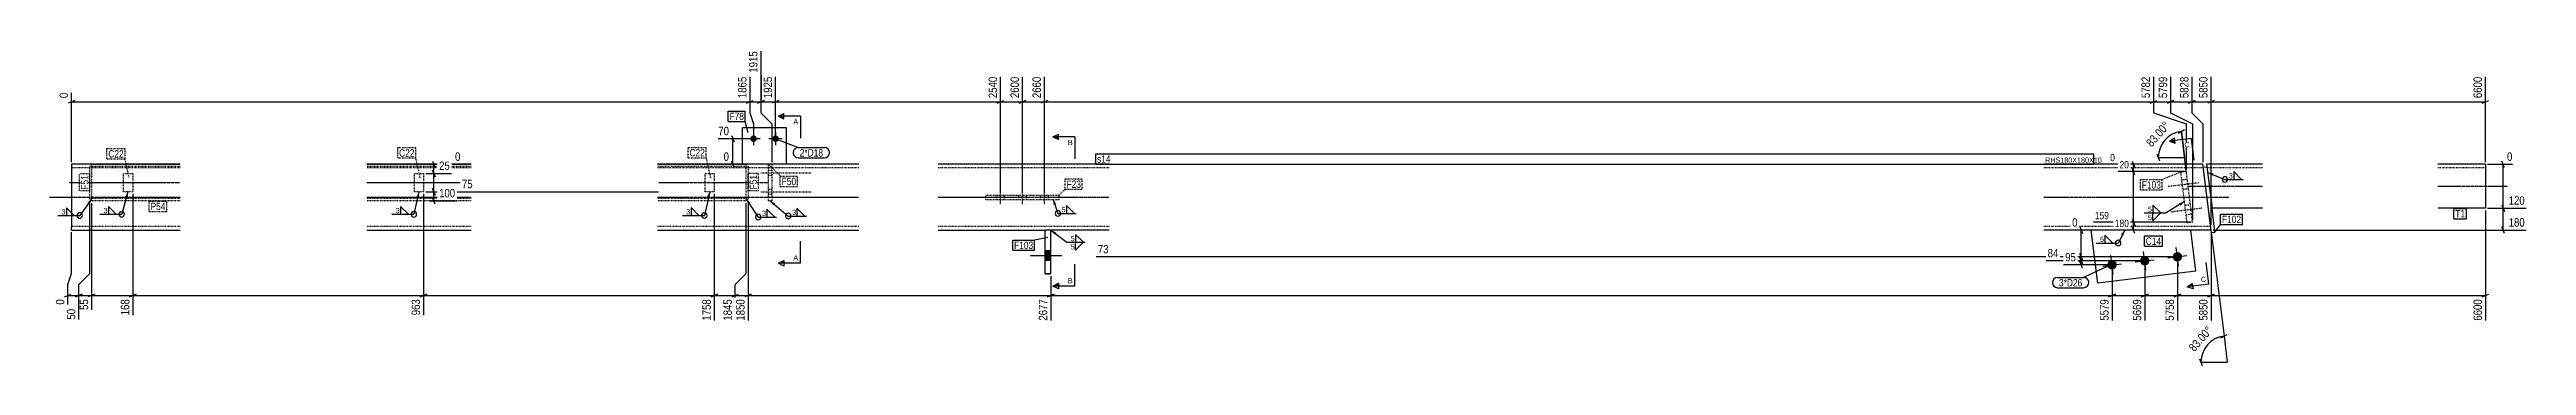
# Model space of a CAD drawing. Header units: millimetres. Extents: x 38 to 49577, y 9 to 1584.
# Drawn here: x 42804 to 49577, y 14 to 879 of the extents above; entities that cross this region are included whole.
import ezdxf

# ---------------------------------------------------------------- set-up
doc = ezdxf.new("R2010")
doc.units = ezdxf.units.MM
doc.linetypes.add('DXK_LINE_DOT2', pattern=[3.9198, 1.9599, -1.9599])
doc.linetypes.add('DXK_LINE_DOT3', pattern=[5.9187, 2.979, -0.9799, 0.9799, -0.9799])
for name, color, linetype in [('MÅLSÆTNING', 7, 'Continuous'), ('STÅL', 7, 'Continuous'), ('TEKST', 7, 'Continuous')]:
    doc.layers.add(name, color=color, linetype=linetype)
doc.styles.add('Arial', font='ARIAL.TTF', dxfattribs={"height": 0.2})
doc.styles.add('Arial Narrow', font='ARIALN.TTF', dxfattribs={"height": 0.2})

msp = doc.modelspace()

# ---------------------------------------------------------------- hatches: boundary and pattern name
at = {"layer": 'STÅL', "linetype": 'Continuous'}
for points in [[(44738.4, 634.7, -1), (44720.4, 634.7, -1)], [(44798.4, 634.7, -1), (44780.4, 634.7, -1)], [(45526.9, 327.7), (45526.9, 301.7), (45541.9, 301.7), (45541.9, 327.7)], [(45526.9, 327.7), (45526.9, 301.7), (45541.9, 301.7), (45541.9, 327.7)], [(48442.1, 302.6, -1), (48445.3, 276.8, -1)], [(48531.4, 313.5, -1), (48534.6, 287.7, -1)], [(48620.8, 324.5, -1), (48623.9, 298.7, -1)]]:
    msp.add_hatch(color=96, dxfattribs=at).paths.add_polyline_path(points)
at = {"layer": 'TEKST', "linetype": 'Continuous'}
for points in [[(48717.4, 533.3), (48704.9, 542.4), (48720.2, 540.3)], [(43011.2, 476.2), (43018.9, 489.7), (43018.5, 474.2)], [(43011.2, 476.2), (43018.9, 489.7), (43018.5, 474.2)], [(43807.4, 475.9), (43814.4, 489.7), (43814.7, 474.2)], [(43807.4, 475.9), (43814.4, 489.7), (43814.7, 474.2)], [(44602.4, 475.9), (44609.4, 489.7), (44609.7, 474.2)], [(44602.4, 475.9), (44609.4, 489.7), (44609.7, 474.2)], [(42907.6, 459.7), (42919.4, 469.7), (42913.7, 455.3)], [(44783.4, 452.2), (44774.3, 464.7), (44788.2, 458)], [(48626.9, 458), (48641.6, 462.8), (48630.8, 451.7)], [(45551.6, 372.7), (45541.9, 384.7), (45556.1, 378.6)]]:
    msp.add_hatch(color=3, dxfattribs=at).paths.add_polyline_path(points)

# ---------------------------------------------------------------- linework, layer by layer
at = {"layer": 'MÅLSÆTNING', "color": 7, "linetype": 'Continuous'}
for p, q in [((44749.4, 873.8), (44749.4, 705.5)), ((42864.4, 570.7), (42864.4, 760.4)), ((44789.4, 640.7), (44789.4, 804.2)), ((44789.4, 640.7), (44789.4, 804.2)), ((45404.4, 490), (45404.4, 804.2)), ((45464.4, 490), (45464.4, 804.2)), ((45524.4, 490), (45524.4, 804.2)), ((45524.4, 490), (45524.4, 804.2)), ((48556.6, 804.2), (48556.6, 705.5)), ((48662, 804.2), (48662, 705.5)), ((48714.1, 398.8), (48714.1, 804.2)), ((48714.1, 398.8), (48714.1, 804.2)), ((49464.4, 570.7), (49464.4, 804.2)), ((42873.4, 739.1), (42855.4, 731.9)), ((44719.4, 705.5), (44729.4, 675.5)), ((44719.4, 705.5), (44729.4, 675.5)), ((44740.4, 731.9), (44758.4, 739.1)), ((44749.4, 735.5), (44789.4, 735.5)), ((44749.4, 705.5), (44779.4, 675.5)), ((44749.4, 705.5), (44779.4, 675.5)), ((44798.4, 739.1), (44780.4, 731.9)), ((44798.4, 739.1), (44780.4, 731.9)), ((45395.4, 731.9), (45413.4, 739.1)), ((45455.4, 731.9), (45473.4, 739.1)), ((45464.4, 735.5), (45524.4, 735.5)), ((45533.4, 739.1), (45515.4, 731.9)), ((45533.4, 739.1), (45515.4, 731.9)), ((45524.4, 735.5), (48556.6, 735.5)), ((48547.6, 731.9), (48565.6, 739.1)), ((48556.6, 705.5), (48646.6, 675.5)), ((48594.7, 731.9), (48612.7, 739.1)), ((48653, 731.9), (48671, 739.1)), ((48662, 735.5), (48714.1, 735.5)), ((48662, 705.5), (48692, 675.5)), ((48662, 705.5), (48692, 675.5)), ((48723.1, 739.1), (48705.1, 731.9)), ((48723.1, 739.1), (48705.1, 731.9)), ((48714.1, 735.5), (49464.4, 735.5)), ((49455.4, 731.9), (49473.4, 739.1)), ((44723.4, 634.7), (44632.8, 634.7)), ((44668.6, 643.7), (44675.8, 625.7)), ((44672.2, 564.7), (44672.2, 634.7)), ((44729.4, 675.5), (44729.4, 640.7)), ((44729.4, 675.5), (44729.4, 640.7)), ((44779.4, 675.5), (44779.4, 570.7)), ((44779.4, 675.5), (44779.4, 570.7)), ((48624.6, 650.1), (48641.6, 659.5)), ((48647.2, 539.8), (48633.1, 654.8)), ((48633.1, 654.8), (48641.9, 583.3)), ((48646.6, 675.5), (48646.6, 551.1)), ((48646.6, 675.5), (48646.6, 551.1)), ((48663.7, 675.5), (48663.7, 412.1)), ((48663.7, 675.5), (48663.7, 412.1)), ((48692, 675.5), (48692, 570.7)), ((48692, 675.5), (48692, 570.7)), ((43843.3, 564.7), (43927.8, 564.7)), ((43851.3, 573.7), (43858.5, 555.7)), ((43858.5, 530.7), (43851.3, 548.7)), ((43851.3, 548.7), (43858.5, 530.7)), ((43854.9, 539.7), (43854.9, 564.7)), ((44693.4, 564.7), (44647.4, 564.7)), ((44675.8, 555.7), (44668.6, 573.7)), ((48551.8, 564.7), (48438.6, 564.7)), ((48640.6, 545.1), (48460.1, 545.1)), ((48506, 536.1), (48498.8, 554.1)), ((48506, 536.1), (48498.8, 554.1)), ((48502.4, 545.1), (48502.4, 564.7)), ((48502.4, 406.1), (48502.4, 545.1)), ((48566.3, 592.3), (48573.5, 574.3)), ((48569.9, 583.3), (48641.9, 583.3)), ((49470.4, 564.7), (49538.2, 564.7)), ((49516.9, 555.7), (49509.7, 573.7)), ((49513.3, 444.7), (49513.3, 564.7)), ((43031.9, 483.7), (43031.9, 151.7)), ((43031.9, 483.7), (43031.9, 151.7)), ((43826.9, 483.7), (43826.9, 151.7)), ((43826.9, 483.7), (43826.9, 151.7)), ((43832.9, 539.7), (43903.1, 539.7)), ((43832.9, 489.7), (44469.5, 489.7)), ((43832.9, 489.7), (44469.5, 489.7)), ((43858.5, 480.7), (43851.3, 498.7)), ((43851.3, 498.7), (43858.5, 480.7)), ((43854.9, 489.7), (43854.9, 539.7)), ((43854.9, 464.7), (43854.9, 489.7)), ((44621.9, 483.7), (44621.9, 137)), ((42914.4, 265.7), (42914.4, 463.7)), ((42914.4, 265.7), (42914.4, 463.7)), ((42919.4, 458.7), (42919.4, 166.3)), ((42919.4, 458.7), (42919.4, 166.3)), ((43843.3, 464.7), (43917.7, 464.7)), ((43858.5, 455.7), (43851.3, 473.7)), ((44709.4, 265.7), (44709.4, 458.7)), ((44709.4, 265.7), (44709.4, 458.7)), ((44714.4, 463.7), (44714.4, 137)), ((44714.4, 463.7), (44714.4, 137)), ((48498.8, 415.1), (48506, 397.1)), ((48498.8, 415.1), (48506, 397.1)), ((49464.4, 438.7), (49464.4, 137)), ((49470.4, 444.7), (49576.2, 444.7)), ((49470.4, 444.7), (49576.2, 444.7)), ((49509.7, 453.7), (49516.9, 435.7)), ((49509.7, 453.7), (49516.9, 435.7)), ((49513.3, 384.7), (49513.3, 444.7)), ((42864.4, 265.7), (42864.4, 378.7)), ((48379.2, 384.7), (48334.4, 384.7)), ((48355.6, 393.7), (48362.8, 375.7)), ((48359.2, 311.6), (48359.2, 384.7)), ((48657.7, 406.1), (48392.7, 406.1)), ((48657.7, 406.1), (48392.7, 406.1)), ((48551.8, 384.7), (48447.3, 384.7)), ((48506, 375.7), (48498.8, 393.7)), ((48502.4, 384.7), (48502.4, 406.1)), ((48714.9, 378.7), (48749.7, 94.9)), ((48720.1, 384.7), (49576.2, 384.7)), ((49516.9, 375.7), (49509.7, 393.7)), ((48616.3, 311.6), (45666.2, 311.6)), ((48616.3, 311.6), (45666.2, 311.6)), ((48527, 300.6), (48263.1, 300.6)), ((48527, 300.6), (48263.1, 300.6)), ((48437.7, 289.7), (48311.1, 289.7)), ((48362.8, 302.6), (48355.6, 320.6)), ((48355.6, 320.6), (48362.8, 302.6)), ((48362.8, 291.6), (48355.6, 309.6)), ((48355.6, 309.6), (48362.8, 291.6)), ((48362.8, 280.7), (48355.6, 298.7)), ((48359.2, 300.6), (48359.2, 311.6)), ((48359.2, 289.7), (48359.2, 300.6)), ((48443.7, 283.7), (48443.7, 137)), ((48533, 294.6), (48533, 137)), ((42854.4, 235.7), (42864.4, 265.7)), ((42875.4, 202.1), (42893.4, 209.3)), ((42884.4, 235.7), (42914.4, 265.7)), ((42884.4, 235.7), (42914.4, 265.7)), ((42884.4, 139.9), (42884.4, 235.7)), ((42884.4, 205.7), (42919.4, 205.7)), ((42928.4, 209.3), (42910.4, 202.1)), ((42928.4, 209.3), (42910.4, 202.1)), ((42919.4, 205.7), (43031.9, 205.7)), ((43040.9, 209.3), (43022.9, 202.1)), ((43022.9, 202.1), (43040.9, 209.3)), ((43031.9, 205.7), (43826.9, 205.7)), ((43835.9, 209.3), (43817.9, 202.1)), ((43817.9, 202.1), (43835.9, 209.3)), ((44630.9, 209.3), (44612.9, 202.1)), ((44621.9, 205.7), (44679.4, 205.7)), ((44670.4, 202.1), (44688.4, 209.3)), ((44679.4, 235.7), (44709.4, 265.7)), ((44679.4, 235.7), (44709.4, 265.7)), ((44679.4, 137), (44679.4, 235.7)), ((44714.4, 205.7), (45541.9, 205.7)), ((45550.9, 209.3), (45532.9, 202.1)), ((45532.9, 202.1), (45550.9, 209.3)), ((45541.9, 258.7), (45541.9, 137)), ((45541.9, 258.7), (45541.9, 137)), ((45541.9, 205.7), (48443.7, 205.7)), ((48434.7, 202.1), (48452.7, 209.3)), ((48524, 202.1), (48542, 209.3)), ((48631.3, 209.3), (48613.3, 202.1)), ((48613.3, 202.1), (48631.3, 209.3)), ((48622.3, 205.7), (48714.1, 205.7)), ((48723.1, 209.3), (48705.1, 202.1)), ((48705.1, 202.1), (48723.1, 209.3)), ((48714.1, 205.7), (49464.4, 205.7)), ((49455.4, 202.1), (49473.4, 209.3)), ((48741.2, 90.2), (48758.2, 99.5)), ((48749.7, 94.9), (48758.5, 23.4)), ((48682.9, 32.4), (48690.1, 14.4)), ((48686.5, 23.4), (48758.5, 23.4))]:
    msp.add_line(p, q, dxfattribs=at)
for centre in [(48641.9, 583.3), (48758.5, 23.4)]:
    msp.add_arc(centre, 72, 97, 180, dxfattribs=at)
at = {"layer": 'STÅL', "color": 2, "linetype": 'Continuous'}
for p, q in [((44699.4, 564.7), (44699.4, 664.7)), ((44819.4, 664.7), (44699.4, 664.7)), ((44819.4, 564.7), (44819.4, 664.7)), ((43161.9, 564.7), (42864.4, 564.7)), ((42864.4, 564.7), (42864.4, 539.7)), ((43956.9, 564.7), (43671.9, 564.7)), ((45016.9, 564.7), (44466.9, 564.7)), ((45701.9, 564.7), (45234.4, 564.7)), ((48692, 564.7), (48256.7, 564.7)), ((48713.3, 391.9), (48692, 564.7)), ((48693, 556.7), (48702.9, 558)), ((48854.9, 564.7), (48702.1, 564.7)), ((48702.1, 564.7), (48716.9, 444.7)), ((49464.4, 564.7), (49334.4, 564.7)), ((49464.4, 564.7), (49464.4, 444.7)), ((42864.4, 539.7), (42864.4, 409.7)), ((42864.4, 409.7), (42864.4, 392)), ((48854.9, 444.7), (48716.9, 444.7)), ((48724.9, 379), (48716.9, 444.7)), ((49464.4, 444.7), (49334.4, 444.7)), ((42864.4, 384.7), (42864.4, 392)), ((42864.4, 384.7), (43161.9, 384.7)), ((43671.9, 384.7), (43956.9, 384.7)), ((44466.9, 384.7), (45016.9, 384.7)), ((45234.4, 384.7), (45526.9, 384.7)), ((45541.9, 384.7), (45526.9, 384.7)), ((45526.9, 264.7), (45526.9, 384.7)), ((45541.9, 264.7), (45541.9, 384.7)), ((45701.9, 384.7), (45541.9, 384.7)), ((48714.1, 384.7), (48256.7, 384.7)), ((48404.5, 239.5), (48386.7, 384.7)), ((48672.5, 272.4), (48658.7, 384.7)), ((48715, 377.7), (48713.3, 391.9)), ((48715, 377.7), (48724.9, 379)), ((48672.5, 272.4), (48404.5, 239.5)), ((45541.9, 264.7), (45526.9, 264.7))]:
    msp.add_line(p, q, dxfattribs=at)
at = {"layer": 'STÅL', "color": 96, "linetype": 'Continuous'}
for p, q in [((44747.4, 634.7), (44711.4, 634.7)), ((44729.4, 652.7), (44729.4, 616.7)), ((44807.4, 634.7), (44771.4, 634.7)), ((44789.4, 652.7), (44789.4, 616.7)), ((45571.9, 314.7), (45486.9, 314.7)), ((45571.9, 314.7), (45486.9, 314.7)), ((45541.9, 327.7), (45526.9, 327.7)), ((45541.9, 327.7), (45526.9, 327.7)), ((45541.9, 301.7), (45526.9, 301.7)), ((45541.9, 301.7), (45526.9, 301.7)), ((48417.9, 286.5), (48469.5, 292.8)), ((48446.9, 263.9), (48440.5, 315.5)), ((48507.2, 297.5), (48558.8, 303.8)), ((48536.2, 274.8), (48529.9, 326.4)), ((48596.5, 308.4), (48648.2, 314.8)), ((48625.5, 285.8), (48619.2, 337.4))]:
    msp.add_line(p, q, dxfattribs=at)
at = {"layer": 'STÅL', "color": 7, "linetype": 'DXK_LINE_DOT2'}
for p, q in [((43161.9, 554.7), (42864.4, 554.7)), ((42914.4, 559.7), (42919.4, 559.7)), ((42914.4, 469.7), (42914.4, 559.7)), ((42919.4, 559.7), (42919.4, 564.7)), ((42919.4, 564.7), (43161.9, 564.7)), ((42919.4, 559.7), (42919.4, 469.7)), ((43161.9, 558.7), (42919.4, 558.7)), ((43671.9, 564.7), (43956.9, 564.7)), ((43956.9, 558.7), (43671.9, 558.7)), ((43956.9, 554.7), (43671.9, 554.7)), ((44466.9, 564.7), (44709.4, 564.7)), ((44709.4, 558.7), (44466.9, 558.7)), ((45016.9, 554.7), (44466.9, 554.7)), ((44819.4, 564.7), (44699.4, 564.7)), ((44709.4, 564.7), (44709.4, 559.7)), ((44709.4, 469.7), (44709.4, 559.7)), ((44709.4, 559.7), (44714.4, 559.7)), ((44714.4, 559.7), (44714.4, 469.7)), ((44779.4, 564.7), (44769.4, 564.7)), ((44769.4, 564.7), (44769.4, 464.7)), ((44779.4, 564.7), (44779.4, 464.7)), ((45701.9, 554.7), (45234.4, 554.7)), ((48693.3, 554.7), (48256.7, 554.7)), ((48646.6, 545.1), (48631.7, 543.2)), ((48648.8, 404.3), (48631.7, 543.2)), ((48663.7, 406.1), (48646.6, 545.1)), ((48713.3, 391.9), (48693, 556.7)), ((48702.9, 558), (48716.9, 444.7)), ((48854.9, 554.7), (48703.3, 554.7)), ((49464.4, 554.7), (49334.4, 554.7)), ((43006.9, 489.7), (43006.9, 539.7)), ((43006.9, 539.7), (43031.9, 539.7)), ((43031.9, 489.7), (43006.9, 489.7)), ((43031.9, 539.7), (43031.9, 489.7)), ((43801.9, 489.7), (43801.9, 539.7)), ((43801.9, 539.7), (43826.9, 539.7)), ((43826.9, 489.7), (43801.9, 489.7)), ((43826.9, 539.7), (43826.9, 489.7)), ((44596.9, 489.7), (44596.9, 539.7)), ((44596.9, 539.7), (44621.9, 539.7)), ((44621.9, 489.7), (44596.9, 489.7)), ((44621.9, 539.7), (44621.9, 489.7)), ((45364.4, 468.7), (45364.4, 480.7)), ((45364.4, 480.7), (45564.4, 480.7)), ((45564.4, 468.7), (45564.4, 480.7)), ((42864.4, 409.7), (42864.4, 392)), ((42919.4, 469.7), (42914.4, 469.7)), ((43161.9, 470.7), (42919.4, 470.7)), ((42919.4, 465.6), (42919.4, 469.7)), ((42919.4, 465.6), (42919.4, 464.7)), ((43161.9, 464.7), (42919.4, 464.7)), ((43956.9, 470.7), (43671.9, 470.7)), ((43956.9, 464.7), (43671.9, 464.7)), ((44709.4, 470.7), (44466.9, 470.7)), ((44709.4, 464.7), (44466.9, 464.7)), ((44714.4, 469.7), (44709.4, 469.7)), ((44709.4, 469.7), (44709.4, 465.6)), ((44709.4, 465.6), (44709.4, 464.7)), ((44779.4, 464.7), (44769.4, 464.7)), ((45364.4, 468.7), (45564.4, 468.7)), ((43161.9, 394.7), (42864.4, 394.7)), ((43956.9, 394.7), (43671.9, 394.7)), ((45016.9, 394.7), (44466.9, 394.7)), ((45701.9, 394.7), (45234.4, 394.7)), ((45541.9, 384.7), (45526.9, 384.7)), ((48712.9, 394.7), (48256.7, 394.7)), ((48658.7, 384.7), (48386.7, 384.7)), ((48663.7, 406.1), (48648.8, 404.3)), ((48713.9, 386.6), (48713.3, 391.9)), ((48714.1, 384.7), (48713.9, 386.6)), ((45526.9, 264.7), (45541.9, 264.7))]:
    msp.add_line(p, q, dxfattribs=at)
at = {"layer": 'STÅL', "color": 96, "linetype": 'DXK_LINE_DOT2'}
for p, q in [((44779.4, 547.7), (44769.4, 547.7)), ((44886.9, 540.7), (44749.4, 540.7)), ((44886.9, 488.7), (44749.4, 488.7)), ((44779.4, 533.7), (44769.4, 533.7)), ((44779.4, 495.7), (44769.4, 495.7)), ((44779.4, 481.7), (44769.4, 481.7)), ((45393.4, 468.7), (45393.4, 480.7)), ((45404.4, 455.7), (45404.4, 528.7)), ((45415.4, 468.7), (45415.4, 480.7)), ((45453.4, 468.7), (45453.4, 480.7)), ((45464.4, 455.7), (45464.4, 528.7)), ((45475.4, 468.7), (45475.4, 480.7)), ((45513.4, 468.7), (45513.4, 480.7)), ((45524.4, 455.7), (45524.4, 528.7)), ((45535.4, 468.7), (45535.4, 480.7)), ((48680.6, 514), (48596.3, 503.6)), ((48649.3, 523.2), (48634.4, 521.4)), ((48652.4, 497.4), (48637.6, 495.6)), ((48689.2, 444.5), (48604.8, 434.1)), ((48657.8, 453.8), (48642.9, 451.9)), ((48661, 427.9), (48646.1, 426.1))]:
    msp.add_line(p, q, dxfattribs=at)
at = {"layer": 'STÅL', "color": 7, "linetype": 'DXK_LINE_DOT3'}
for p, q in [((42804.4, 474.7), (43161.9, 474.7)), ((42859.4, 514.7), (43161.9, 514.7)), ((43671.9, 514.7), (43956.9, 514.7)), ((43671.9, 474.7), (43956.9, 474.7)), ((44466.9, 514.7), (44769.4, 514.7)), ((44466.9, 474.7), (45016.9, 474.7)), ((45234.4, 474.7), (45701.9, 474.7)), ((48256.7, 474.7), (48763.1, 474.7)), ((48649.5, 504.7), (48854.9, 504.7)), ((49334.4, 504.7), (49524.4, 504.7))]:
    msp.add_line(p, q, dxfattribs=at)
at = {"layer": 'TEKST', "color": 3, "linetype": 'Continuous'}
for p, q in [((43018.9, 489.7), (43001.7, 428.1)), ((43018.9, 489.7), (43001.7, 428.1)), ((43814.4, 489.7), (43800.5, 428)), ((43814.4, 489.7), (43800.5, 428)), ((44609.4, 489.7), (44594.7, 424.8)), ((44609.4, 489.7), (44594.7, 424.8)), ((42919.4, 469.7), (42886.9, 424.6)), ((48641.6, 462.8), (48591.4, 431.6))]:
    msp.add_line(p, q, dxfattribs=at)
for centre in [(42886.9, 424.6), (43001.7, 428.1), (43800.5, 428), (44594.7, 424.8)]:
    msp.add_arc(centre, 7.5, 270, 90, dxfattribs=at)

# ---------------------------------------------------------------- wipeouts: each hides what was drawn before it
at = {"color": 0, "linetype": 'Continuous'}
for points in [[(45601.9, 617.1), (45601.9, 632.1), (45588.6, 632.1), (45588.6, 617.1)], [(44851.4, 301.5), (44851.4, 316.5), (44838.1, 316.5), (44838.1, 301.5)]]:
    msp.add_wipeout(points, dxfattribs=at).dxf.layer = 'TEKST'

# ---------------------------------------------------------------- next in the draw order: hatches: boundary and pattern name
at = {"layer": 'TEKST', "linetype": 'Continuous'}
for points in [[(45562.9, 639.6), (45562.9, 632.1), (45547.9, 639.6)], [(44812.4, 301.5), (44812.4, 294), (44797.4, 294)]]:
    msp.add_hatch(color=30, dxfattribs=at).paths.add_polyline_path(points)

# ---------------------------------------------------------------- next in the draw order: linework, layer by layer
at = {"layer": 'TEKST', "color": 30, "linetype": 'Continuous'}
for p, q in [((45547.9, 639.6), (45562.9, 647.1)), ((45547.9, 639.6), (45562.9, 632.1)), ((45562.9, 632.1), (45562.9, 647.1)), ((44797.4, 294), (44812.4, 301.5)), ((44812.4, 286.5), (44797.4, 294)), ((44812.4, 301.5), (44812.4, 286.5))]:
    msp.add_line(p, q, dxfattribs=at)
at = {"layer": 'TEKST', "color": 7, "linetype": 'Continuous'}
for p, q in [((45607.9, 639.6), (45547.9, 639.6)), ((45607.9, 639.6), (45607.9, 579.6)), ((44857.4, 294), (44857.4, 354)), ((44857.4, 294), (44797.4, 294))]:
    msp.add_line(p, q, dxfattribs=at)

# ---------------------------------------------------------------- next in the draw order: texts
at = {"layer": 'TEKST', "color": 3, "linetype": 'Continuous', "style": 'Arial'}
for s, p in [('B', (45588.6, 617.1)), ('A', (44838.1, 301.5))]:
    msp.add_text(s, height=14.3, dxfattribs=at).set_placement(p)

# ---------------------------------------------------------------- next in the draw order: wipeouts: each hides what was drawn before it
at = {"color": 0, "linetype": 'Continuous'}
for points, layer in [([(45519.6, 809), (45486, 809), (45486, 740.9), (45519.6, 740.9)], 'MÅLSÆTNING'), ([(48551.8, 809), (48518.2, 809), (48518.2, 740.9), (48551.8, 740.9)], 'MÅLSÆTNING'), ([(48709.3, 809), (48675.7, 809), (48675.7, 740.9), (48709.3, 740.9)], 'MÅLSÆTNING'), ([(49459.6, 809), (49426, 809), (49426, 740.9), (49459.6, 740.9)], 'MÅLSÆTNING'), ([(44666.8, 639.5), (44666.8, 673.1), (44628, 673.1), (44628, 639.5)], 'MÅLSÆTNING'), ([(43932.6, 569.5), (43932.6, 603.1), (43908.3, 603.1), (43908.3, 569.5)], 'MÅLSÆTNING'), ([(44666.8, 569.5), (44666.8, 603.1), (44642.6, 603.1), (44642.6, 569.5)], 'MÅLSÆTNING'), ([(48455.6, 568.9), (48455.6, 598.3), (48434.4, 598.3), (48434.4, 568.9)], 'MÅLSÆTNING'), ([(49543, 569.5), (49543, 603.1), (49518.7, 603.1), (49518.7, 569.5)], 'MÅLSÆTNING'), ([(49576.6, 449.5), (49576.6, 483.1), (49523.1, 483.1), (49523.1, 449.5)], 'MÅLSÆTNING'), ([(48353.8, 389.5), (48353.8, 423.1), (48329.6, 423.1), (48329.6, 389.5)], 'MÅLSÆTNING'), ([(48439.1, 410.3), (48439.1, 439.7), (48392.4, 439.7), (48392.4, 410.3)], 'MÅLSÆTNING'), ([(45704.7, 316.4), (45704.7, 350), (45665.8, 350), (45665.8, 316.4)], 'MÅLSÆTNING'), ([(48301.5, 305.4), (48301.5, 339), (48262.6, 339), (48262.6, 305.4)], 'MÅLSÆTNING'), ([(42914.6, 200.3), (42881, 200.3), (42881, 161.5), (42914.6, 161.5)], 'MÅLSÆTNING'), ([(43027.1, 200.3), (42993.5, 200.3), (42993.5, 146.9), (43027.1, 146.9)], 'MÅLSÆTNING'), ([(44674.6, 200.3), (44641, 200.3), (44641, 132.2), (44674.6, 132.2)], 'MÅLSÆTNING'), ([(45537.1, 200.3), (45503.5, 200.3), (45503.5, 132.2), (45537.1, 132.2)], 'MÅLSÆTNING'), ([(48438.9, 200.3), (48405.3, 200.3), (48405.3, 132.2), (48438.9, 132.2)], 'MÅLSÆTNING'), ([(49459.6, 200.3), (49426, 200.3), (49426, 132.2), (49459.6, 132.2)], 'MÅLSÆTNING'), ([(44851.4, 673.9), (44851.4, 688.9), (44838.1, 688.9), (44838.1, 673.9)], 'TEKST'), ([(45601.9, 239.2), (45601.9, 254.2), (45588.6, 254.2), (45588.6, 239.2)], 'TEKST')]:
    msp.add_wipeout(points, dxfattribs=at).dxf.layer = layer
at = {"color": 0}
for points, layer in [([(48610.7, 669.9), (48585.5, 692.1), (48527.1, 626), (48552.2, 603.8)], 'MÅLSÆTNING'), ([(48727.3, 109.9), (48702.1, 132.2), (48643.7, 66.1), (48668.8, 43.8)], 'MÅLSÆTNING'), ([(43007.2, 583.2), (43007.2, 604.2), (42965, 604.2), (42965, 583.2)], 'TEKST'), ([(43802.2, 585.6), (43802.2, 606.6), (43760, 606.6), (43760, 585.6)], 'TEKST'), ([(44919.3, 586), (44919.3, 607), (44855.4, 607), (44855.4, 586)], 'TEKST'), ([(45705.4, 568.9), (45705.4, 589.9), (45668.3, 589.9), (45668.3, 568.9)], 'TEKST'), ([(48390.2, 568.9), (48390.2, 583.9), (48260.5, 583.9), (48260.5, 568.9)], 'TEKST'), ([(48773.2, 525), (48773.2, 542.4), (48761.6, 542.4), (48761.6, 525)], 'TEKST'), ([(42910.5, 535), (42889.5, 535), (42889.5, 495.3), (42910.5, 495.3)], 'TEKST'), ([(44845.6, 507.8), (44845.6, 528.8), (44806, 528.8), (44806, 507.8)], 'TEKST'), ([(42847.6, 426.4), (42847.6, 443.8), (42836, 443.8), (42836, 426.4)], 'TEKST'), ([(42962.4, 429.9), (42962.4, 447.3), (42950.9, 447.3), (42950.9, 429.9)], 'TEKST'), ([(43121.4, 439.5), (43121.4, 460.5), (43080.5, 460.5), (43080.5, 439.5)], 'TEKST'), ([(43761.2, 429.8), (43761.2, 447.2), (43749.6, 447.2), (43749.6, 429.8)], 'TEKST'), ([(44555.4, 426.6), (44555.4, 444), (44543.9, 444), (44543.9, 426.6)], 'TEKST'), ([(44844.9, 425), (44844.9, 442.4), (44833.4, 442.4), (44833.4, 425)], 'TEKST'), ([(45582.2, 432.1), (45582.2, 449.5), (45570.6, 449.5), (45570.6, 432.1)], 'TEKST'), ([(48552.1, 433.4), (48552.1, 450.8), (48540.5, 450.8), (48540.5, 433.4)], 'TEKST'), ([(49408.8, 419.5), (49408.8, 440.5), (49382, 440.5), (49382, 419.5)], 'TEKST'), ([(45494, 333), (45494, 354), (45441.5, 354), (45441.5, 333)], 'TEKST'), ([(45606.8, 353.2), (45606.8, 370.6), (45595.3, 370.6), (45595.3, 353.2)], 'TEKST'), ([(48577.9, 344.4), (48577.9, 365.4), (48535.7, 365.4), (48535.7, 344.4)], 'TEKST'), ([(48362.3, 230.8), (48362.3, 251.8), (48298.3, 251.8), (48298.3, 230.8)], 'TEKST')]:
    msp.add_wipeout(points, dxfattribs=at).dxf.layer = layer

# ---------------------------------------------------------------- next in the draw order: hatches: boundary and pattern name
at = {"layer": 'TEKST', "linetype": 'Continuous'}
for color, points in [(30, [(44812.4, 696.4), (44812.4, 688.9), (44797.4, 696.4)]), (3, [(45549.6, 453.3), (45548.3, 468.7), (45556.7, 455.7)]), (30, [(45562.9, 239.2), (45562.9, 231.7), (45547.9, 231.7)])]:
    msp.add_hatch(color=color, dxfattribs=at).paths.add_polyline_path(points)

# ---------------------------------------------------------------- next in the draw order: linework, layer by layer
at = {"layer": 'MÅLSÆTNING', "color": 7, "linetype": 'Continuous'}
for p, q in [((45464.4, 490), (45464.4, 804.2)), ((48556.6, 804.2), (48556.6, 705.5)), ((48603.7, 804.2), (48603.7, 705.5)), ((48662, 804.2), (48662, 705.5)), ((45404.4, 735.5), (45464.4, 735.5)), ((45473.4, 739.1), (45455.4, 731.9)), ((48547.6, 731.9), (48565.6, 739.1)), ((48556.6, 705.5), (48646.6, 675.5)), ((48603.7, 735.5), (48662, 735.5)), ((48603.7, 705.5), (48663.7, 675.5)), ((48603.7, 705.5), (48663.7, 675.5)), ((48671, 739.1), (48653, 731.9)), ((48640.6, 545.1), (48460.1, 545.1)), ((48498.8, 573.7), (48506, 555.7)), ((43832.9, 539.7), (43903.1, 539.7)), ((44621.9, 483.7), (44621.9, 137)), ((48714.1, 378.7), (48714.1, 137)), ((48714.1, 378.7), (48714.1, 137)), ((48443.7, 283.7), (48443.7, 137)), ((48622.3, 305.6), (48622.3, 137)), ((48622.3, 305.6), (48622.3, 137)), ((42845.4, 202.1), (42863.4, 209.3)), ((42854.4, 180.9), (42854.4, 235.7)), ((42854.4, 205.7), (42884.4, 205.7)), ((42893.4, 209.3), (42875.4, 202.1)), ((42884.4, 139.9), (42884.4, 235.7)), ((43826.9, 205.7), (44621.9, 205.7)), ((44612.9, 202.1), (44630.9, 209.3)), ((44670.4, 202.1), (44688.4, 209.3)), ((44679.4, 137), (44679.4, 235.7)), ((44679.4, 205.7), (44714.4, 205.7)), ((44723.4, 209.3), (44705.4, 202.1)), ((44723.4, 209.3), (44705.4, 202.1)), ((48452.7, 209.3), (48434.7, 202.1)), ((48443.7, 205.7), (48533, 205.7))]:
    msp.add_line(p, q, dxfattribs=at)
at = {"layer": 'TEKST', "color": 30, "linetype": 'Continuous'}
for p, q in [((44797.4, 696.4), (44812.4, 703.9)), ((44797.4, 696.4), (44812.4, 688.9)), ((44812.4, 688.9), (44812.4, 703.9)), ((45547.9, 231.7), (45562.9, 239.2)), ((45562.9, 224.2), (45547.9, 231.7)), ((45562.9, 239.2), (45562.9, 224.2))]:
    msp.add_line(p, q, dxfattribs=at)
at = {"layer": 'TEKST', "color": 7, "linetype": 'Continuous'}
for p, q in [((44857.4, 696.4), (44797.4, 696.4)), ((45607.9, 231.7), (45607.9, 291.7)), ((45607.9, 231.7), (45547.9, 231.7))]:
    msp.add_line(p, q, dxfattribs=at)
at = {"layer": 'TEKST', "color": 3, "linetype": 'Continuous'}
for p, q in [((48704.9, 542.4), (48752.3, 523.2)), ((48797.7, 523.2), (48776.3, 544.6)), ((48776.3, 544.6), (48776.3, 523.2)), ((48752.3, 523.2), (48802, 523.2)), ((48776.3, 523.2), (48797.7, 523.2)), ((42826.7, 424.6), (42886.9, 424.6)), ((42872.1, 424.6), (42850.7, 446)), ((42850.7, 446), (42850.7, 424.6)), ((42850.7, 424.6), (42872.1, 424.6)), ((42941.6, 428.1), (43001.7, 428.1)), ((42986.9, 428.1), (42965.5, 449.5)), ((42965.5, 449.5), (42965.5, 428.1)), ((42965.5, 428.1), (42986.9, 428.1)), ((43740.3, 428), (43800.5, 428)), ((43785.7, 428), (43764.3, 449.5)), ((43764.3, 449.5), (43764.3, 428)), ((43764.3, 428), (43785.7, 428)), ((44534.6, 424.8), (44594.7, 424.8)), ((44580, 424.8), (44558.5, 446.3)), ((44558.5, 446.3), (44558.5, 424.8)), ((44558.5, 424.8), (44580, 424.8)), ((44774.3, 464.7), (44824.1, 423.2)), ((44824.1, 423.2), (44873.7, 423.2)), ((44869.5, 423.2), (44848, 444.6)), ((44848, 444.6), (44848, 423.2)), ((44848, 423.2), (44869.5, 423.2)), ((45548.3, 468.7), (45561.3, 430.3)), ((45561.3, 430.3), (45611, 430.3)), ((45606.7, 430.3), (45585.3, 451.7)), ((45585.3, 451.7), (45585.3, 430.3)), ((45585.3, 430.3), (45606.7, 430.3)), ((48576.6, 431.6), (48555.1, 453)), ((48555.1, 453), (48555.1, 431.6)), ((48555.1, 431.6), (48576.6, 431.6)), ((45631.4, 351.4), (45609.9, 372.9)), ((45609.9, 372.9), (45609.9, 351.4)), ((45609.9, 351.4), (45631.4, 351.4))]:
    msp.add_line(p, q, dxfattribs=at)
for centre, start, end in [((48752.3, 523.2), 90, 270), ((48752.3, 523.2), 270, 90), ((42886.9, 424.6), 90, 270), ((43001.7, 428.1), 90, 270), ((43800.5, 428), 90, 270), ((44594.7, 424.8), 90, 270), ((44824.1, 423.2), 90, 270), ((44824.1, 423.2), 270, 90), ((45561.3, 430.3), 90, 270), ((45561.3, 430.3), 270, 90)]:
    msp.add_arc(centre, 7.5, start, end, dxfattribs=at)

# ---------------------------------------------------------------- next in the draw order: texts
at = {"layer": 'MÅLSÆTNING', "color": 3, "linetype": 'Continuous', "style": 'Arial Narrow'}
for s, p in [('2660', (45514.8, 745.7)), ('5782', (48547, 745.7)), ('5850', (48704.5, 745.7)), ('6600', (49454.8, 745.7)), ('55', (42909.8, 166.3)), ('168', (43022.3, 151.7)), ('1845', (44669.8, 137)), ('2677', (45532.3, 137)), ('5579', (48434.1, 137)), ('6600', (49454.8, 137))]:
    msp.add_text(s, height=22.91, rotation=90.00021, dxfattribs=at).set_placement(p)
at = {"layer": 'MÅLSÆTNING', "color": 3, "style": 'Arial Narrow'}
for p in [(48551.8, 610.5), (48668.4, 50.6)]:
    msp.add_text('83.00°', height=22.91, rotation=48.50088, dxfattribs=at).set_placement(p)
at = {"layer": 'MÅLSÆTNING', "color": 3, "linetype": 'Continuous', "style": 'Arial Narrow'}
for s, height, p in [('70', 22.91, (44632.8, 644.3)), ('0', 22.9, (43913.1, 574.3)), ('0', 22.9, (44647.4, 574.3)), ('0', 20, (48438.6, 573.1)), ('0', 22.9, (49523.5, 574.3)), ('0', 22.9, (48334.4, 394.3)), ('73', 22.91, (45670.6, 321.2))]:
    msp.add_text(s, height=height, dxfattribs=at).set_placement(p)
at = {"layer": 'TEKST', "color": 3, "linetype": 'Continuous', "style": 'Arial'}
for s, p in [('A', (44838.1, 673.9)), ('B', (45588.6, 239.2))]:
    msp.add_text(s, height=14.3, dxfattribs=at).set_placement(p)
at = {"layer": 'TEKST', "color": 3, "style": 'Arial Narrow'}
for s, p in [('3', (48762.8, 526.2)), ('3', (42837.2, 427.6)), ('3', (42952.1, 431.1)), ('3', (43750.8, 431)), ('3', (44545.1, 427.8)), ('3', (44834.6, 426.2)), ('5', (45571.8, 433.3))]:
    msp.add_text(s, height=14.3, dxfattribs=at).set_placement(p)

# ---------------------------------------------------------------- next in the draw order: wipeouts: each hides what was drawn before it
at = {"color": 0, "linetype": 'Continuous'}
for points, layer in [([(48493.7, 388.9), (48493.7, 418.3), (48447, 418.3), (48447, 388.9)], 'MÅLSÆTNING'), ([(49576.6, 389.5), (49576.6, 423.1), (49523.1, 423.1), (49523.1, 389.5)], 'MÅLSÆTNING'), ([(48349.5, 294.5), (48349.5, 328.1), (48310.6, 328.1), (48310.6, 294.5)], 'MÅLSÆTNING'), ([(48656.5, 612.1), (48654.7, 626.9), (48640.3, 625.2), (48642.2, 610.3)], 'TEKST')]:
    msp.add_wipeout(points, dxfattribs=at).dxf.layer = layer
at = {"color": 0}
for points in [[(43007.2, 583.2), (43007.2, 604.2), (42965, 604.2), (42965, 583.2)], [(43802.2, 585.6), (43802.2, 606.6), (43760, 606.6), (43760, 585.6)], [(44596.2, 586.3), (44596.2, 607.3), (44554, 607.3), (44554, 586.3)], [(44919.3, 586), (44919.3, 607), (44855.4, 607), (44855.4, 586)], [(45705.4, 568.9), (45705.4, 589.9), (45668.3, 589.9), (45668.3, 568.9)], [(48390.2, 568.9), (48390.2, 583.9), (48260.5, 583.9), (48260.5, 568.9)], [(42910.5, 535), (42889.5, 535), (42889.5, 495.3), (42910.5, 495.3)], [(44845.6, 507.8), (44845.6, 528.8), (44806, 528.8), (44806, 507.8)], [(43121.4, 439.5), (43121.4, 460.5), (43080.5, 460.5), (43080.5, 439.5)], [(49408.8, 419.5), (49408.8, 440.5), (49382, 440.5), (49382, 419.5)], [(45494, 333), (45494, 354), (45441.5, 354), (45441.5, 333)], [(48577.9, 344.4), (48577.9, 365.4), (48535.7, 365.4), (48535.7, 344.4)], [(48362.3, 230.8), (48362.3, 251.8), (48298.3, 251.8), (48298.3, 230.8)]]:
    msp.add_wipeout(points, dxfattribs=at).dxf.layer = 'TEKST'

# ---------------------------------------------------------------- next in the draw order: hatches: boundary and pattern name
at = {"layer": 'TEKST', "linetype": 'Continuous'}
for color, points in [(30, [(48615.1, 629.6), (48616, 622.2), (48600.2, 627.8)]), (3, [(48468, 373), (48478.1, 384.7), (48474.7, 369.6)])]:
    msp.add_hatch(color=color, dxfattribs=at).paths.add_polyline_path(points)

# ---------------------------------------------------------------- next in the draw order: linework, layer by layer
at = {"layer": 'TEKST', "color": 7, "linetype": 'Continuous'}
for p, q in [((44857.4, 696.4), (44857.4, 636.4)), ((44789.4, 634.7), (44851.8, 610.6)), ((44851.8, 610.6), (44922.9, 610.6)), ((48659.7, 635.1), (48600.2, 627.8)), ((48659.7, 635.1), (48667, 575.6)), ((44851.8, 582.4), (44922.9, 582.4)), ((45664.7, 593.5), (48393.8, 593.5)), ((45664.7, 565.3), (45664.7, 593.5)), ((45664.7, 565.3), (48393.8, 565.3)), ((48393.8, 565.3), (48393.8, 593.5)), ((49378.4, 444.1), (49412.4, 444.1)), ((49378.4, 415.9), (49378.4, 444.1)), ((49378.4, 415.9), (49412.4, 415.9)), ((49412.4, 415.9), (49412.4, 444.1)), ((45437.9, 357.6), (45497.6, 357.6)), ((45437.9, 329.4), (45437.9, 357.6)), ((45533.9, 364.3), (45497.6, 357.6)), ((45497.6, 329.4), (45497.6, 357.6)), ((48532.1, 369), (48581.5, 369)), ((48532.1, 340.8), (48532.1, 369)), ((48532.1, 340.8), (48581.5, 340.8)), ((48581.5, 340.8), (48581.5, 369)), ((45437.9, 329.4), (45497.6, 329.4)), ((48441.7, 290.4), (48365.9, 255.4)), ((48294.7, 255.4), (48365.9, 255.4)), ((48294.7, 227.2), (48365.9, 227.2))]:
    msp.add_line(p, q, dxfattribs=at)
at = {"layer": 'TEKST', "color": 7, "linetype": 'DXK_LINE_DOT2'}
for p, q in [((43756.4, 610.2), (43805.8, 610.2)), ((43756.4, 582), (43756.4, 610.2)), ((43805.8, 582), (43805.8, 610.2)), ((42961.4, 607.8), (43010.8, 607.8)), ((42961.4, 579.6), (42961.4, 607.8)), ((42961.4, 579.6), (43010.8, 579.6)), ((43010.8, 579.6), (43010.8, 607.8)), ((43021.7, 528.7), (43010.8, 579.6)), ((43756.4, 582), (43805.8, 582)), ((43818.1, 527.3), (43805.8, 582)), ((44769.4, 564.7), (44802.4, 532.4)), ((42885.9, 491.7), (42885.9, 538.6)), ((42914.1, 538.6), (42885.9, 538.6)), ((42914.1, 491.7), (42885.9, 491.7)), ((42914.1, 491.7), (42914.1, 538.6)), ((42914.4, 491.6), (42914.1, 491.7)), ((44802.4, 532.4), (44849.2, 532.4)), ((44802.4, 504.2), (44802.4, 532.4)), ((44802.4, 504.2), (44849.2, 504.2)), ((44849.2, 504.2), (44849.2, 532.4)), ((43076.9, 464.1), (43125, 464.1)), ((43076.9, 435.9), (43076.9, 464.1)), ((43076.9, 435.9), (43125, 435.9)), ((43125, 435.9), (43125, 464.1))]:
    msp.add_line(p, q, dxfattribs=at)
at = {"layer": 'TEKST', "color": 30, "linetype": 'Continuous'}
for p, q in [((48600.2, 627.8), (48614.1, 637.1)), ((48600.2, 627.8), (48616, 622.2)), ((48616, 622.2), (48614.1, 637.1))]:
    msp.add_line(p, q, dxfattribs=at)
at = {"layer": 'TEKST', "color": 3, "linetype": 'Continuous'}
msp.add_line((48478.1, 384.7), (48460.2, 349.3), dxfattribs=at)
at = {"layer": 'TEKST', "color": 7, "linetype": 'Continuous'}
for centre, start, end in [((44851.8, 596.5), 90, 270), ((44922.9, 596.5), 270, 90), ((48294.7, 241.3), 90, 270), ((48365.9, 241.3), 270, 90)]:
    msp.add_arc(centre, 14.1, start, end, dxfattribs=at)
at = {"layer": 'TEKST', "color": 3, "linetype": 'Continuous'}
msp.add_arc((48460.2, 349.3), 7.5, 270, 90, dxfattribs=at)

# ---------------------------------------------------------------- next in the draw order: texts
at = {"layer": 'MÅLSÆTNING', "color": 3, "linetype": 'Continuous', "style": 'Arial Narrow'}
for s, height, p in [('120', 22.91, (49527.9, 454.3)), ('159', 20.04, (48396.6, 414.5)), ('180', 20.04, (48451.2, 393.1)), ('180', 22.91, (49527.9, 394.3)), ('84', 22.91, (48267.4, 310.2)), ('95', 22.91, (48315.4, 299.3))]:
    msp.add_text(s, height=height, dxfattribs=at).set_placement(p)
at = {"layer": 'TEKST', "color": 3, "linetype": 'Continuous', "style": 'Arial'}
msp.add_text('C', height=14.3, rotation=7.00154, dxfattribs=at).set_placement((48642.2, 610.3))
at = {"layer": 'TEKST', "color": 3, "style": 'Arial Narrow'}
for s, height, p in [('C22', 20.04, (42965, 583.2)), ('C22', 20.04, (43760, 585.6)), ('2*D18', 20.04, (44855.4, 586)), ('s14', 20.04, (45668.3, 568.9)), ('RHS180X180X10', 14.316, (48260.5, 568.9)), ('F50', 20.04, (44806, 507.8)), ('P54', 20.04, (43080.5, 439.5)), ('T1', 20.04, (49382, 419.5)), ('F103', 20.04, (45441.5, 333)), ('C14', 20.04, (48535.7, 344.4)), ('3*D26', 20.04, (48298.3, 230.8))]:
    msp.add_text(s, height=height, dxfattribs=at).set_placement(p)
msp.add_text('F51', height=20.04, rotation=90.00021, dxfattribs=at).set_placement((42910.5, 495.3))

# ---------------------------------------------------------------- next in the draw order: wipeouts: each hides what was drawn before it
at = {"color": 0, "linetype": 'Continuous'}
for points, layer in [([(45459.6, 809), (45426, 809), (45426, 740.9), (45459.6, 740.9)], 'MÅLSÆTNING'), ([(48657.2, 809), (48623.6, 809), (48623.6, 740.9), (48657.2, 740.9)], 'MÅLSÆTNING'), ([(43903.5, 544.5), (43903.5, 578.1), (43864.7, 578.1), (43864.7, 544.5)], 'MÅLSÆTNING'), ([(48493.7, 549.3), (48493.7, 578.7), (48459.8, 578.7), (48459.8, 549.3)], 'MÅLSÆTNING'), ([(42879.6, 173.9), (42846, 173.9), (42846, 135.1), (42879.6, 135.1)], 'MÅLSÆTNING'), ([(43822.1, 200.3), (43788.5, 200.3), (43788.5, 146.9), (43822.1, 146.9)], 'MÅLSÆTNING'), ([(44617.1, 200.3), (44583.5, 200.3), (44583.5, 132.2), (44617.1, 132.2)], 'MÅLSÆTNING'), ([(44709.6, 200.3), (44676, 200.3), (44676, 132.2), (44709.6, 132.2)], 'MÅLSÆTNING'), ([(48528.2, 200.3), (48494.6, 200.3), (48494.6, 132.2), (48528.2, 132.2)], 'MÅLSÆTNING'), ([(48709.3, 200.3), (48675.7, 200.3), (48675.7, 132.2), (48709.3, 132.2)], 'MÅLSÆTNING'), ([(48552.1, 410.9), (48552.1, 428.3), (48540.5, 428.3), (48540.5, 410.9)], 'TEKST'), ([(45606.8, 330.7), (45606.8, 348.1), (45595.3, 348.1), (45595.3, 330.7)], 'TEKST'), ([(48701.8, 243.5), (48699.9, 258.4), (48685.6, 256.7), (48687.4, 241.8)], 'TEKST')]:
    msp.add_wipeout(points, dxfattribs=at).dxf.layer = layer
at = {"color": 0}
for points in [[(44596.2, 586.3), (44596.2, 607.3), (44554, 607.3), (44554, 586.3)], [(45624.5, 500.3), (45624.5, 521.3), (45584.9, 521.3), (45584.9, 500.3)], [(44763, 422.3), (44763, 439.7), (44751.4, 439.7), (44751.4, 422.3)], [(48796.5, 404), (48796.5, 425), (48744, 425), (48744, 404)]]:
    msp.add_wipeout(points, dxfattribs=at).dxf.layer = 'TEKST'

# ---------------------------------------------------------------- next in the draw order: hatches: boundary and pattern name
at = {"layer": 'TEKST', "linetype": 'Continuous'}
msp.add_hatch(color=3, dxfattribs=at).paths.add_polyline_path([(44714.6, 455.1), (44709.4, 469.7), (44720.8, 459.3)])

# ---------------------------------------------------------------- next in the draw order: linework, layer by layer
at = {"layer": 'MÅLSÆTNING', "color": 7, "linetype": 'Continuous'}
for p, q in [((45404.4, 490), (45404.4, 804.2)), ((48603.7, 804.2), (48603.7, 705.5)), ((44789.4, 735.5), (45404.4, 735.5)), ((45395.4, 731.9), (45413.4, 739.1)), ((48556.6, 735.5), (48603.7, 735.5)), ((48612.7, 739.1), (48594.7, 731.9)), ((48533, 294.6), (48533, 137)), ((48542, 209.3), (48524, 202.1)), ((48533, 205.7), (48622.3, 205.7))]:
    msp.add_line(p, q, dxfattribs=at)
at = {"layer": 'TEKST', "color": 7, "linetype": 'DXK_LINE_DOT2'}
for p, q in [((44550.4, 610.9), (44599.8, 610.9)), ((44550.4, 582.7), (44550.4, 610.9)), ((44599.8, 582.7), (44599.8, 610.9)), ((44550.4, 582.7), (44599.8, 582.7)), ((44612.8, 527.7), (44599.8, 582.7))]:
    msp.add_line(p, q, dxfattribs=at)
at = {"layer": 'TEKST', "color": 3, "linetype": 'Continuous'}
for p, q in [((44709.4, 469.7), (44742.1, 420.5)), ((44742.1, 420.5), (44791.8, 420.5)), ((44787.5, 420.5), (44766, 442)), ((44766, 442), (44766, 420.5)), ((44766, 420.5), (44787.5, 420.5)), ((48531.2, 431.6), (48591.4, 431.6)), ((48555.1, 431.6), (48576.6, 431.6)), ((48576.6, 431.6), (48555.1, 410.2)), ((48555.1, 410.2), (48555.1, 431.6)), ((45541.9, 384.7), (45586, 351.4)), ((45586, 351.4), (45635.6, 351.4)), ((45609.9, 351.4), (45631.4, 351.4)), ((45631.4, 351.4), (45609.9, 330)), ((45609.9, 330), (45609.9, 351.4))]:
    msp.add_line(p, q, dxfattribs=at)
at = {"layer": 'TEKST', "color": 7, "linetype": 'Continuous'}
msp.add_line((48708.6, 236.8), (48701.3, 296.4), dxfattribs=at)
at = {"layer": 'TEKST', "color": 30, "linetype": 'Continuous'}
msp.add_line((48663, 238.8), (48664.9, 223.9), dxfattribs=at)
at = {"layer": 'TEKST', "color": 3, "linetype": 'Continuous'}
for start, end in [(90, 270), (270, 90)]:
    msp.add_arc((44742.1, 420.5), 7.5, start, end, dxfattribs=at)

# ---------------------------------------------------------------- next in the draw order: texts
at = {"layer": 'MÅLSÆTNING', "color": 3, "linetype": 'Continuous', "style": 'Arial Narrow'}
for s, p in [('2600', (45454.8, 745.7)), ('5828', (48652.4, 745.7)), ('963', (43817.3, 151.7)), ('1758', (44612.3, 137)), ('1850', (44704.8, 137)), ('5669', (48523.4, 137)), ('5850', (48704.5, 137))]:
    msp.add_text(s, height=22.91, rotation=90.00021, dxfattribs=at).set_placement(p)
for s, height, p in [('25', 22.91, (43869.5, 549.3)), ('20', 20.04, (48464, 553.5))]:
    msp.add_text(s, height=height, dxfattribs=at).set_placement(p)
at = {"layer": 'TEKST', "color": 3, "style": 'Arial Narrow'}
for s, height, p in [('C22', 20.04, (44554, 586.3)), ('3', 14.3, (44752.6, 423.5)), ('5', 14.3, (48541.7, 434.6)), ('5', 14.3, (45596.5, 354.4))]:
    msp.add_text(s, height=height, dxfattribs=at).set_placement(p)
at = {"layer": 'TEKST', "color": 3, "linetype": 'Continuous', "style": 'Arial Narrow'}
for p in [(48541.7, 412.1), (45596.5, 331.9)]:
    msp.add_text('5', height=14.3, dxfattribs=at).set_placement(p)
at = {"layer": 'TEKST', "color": 3, "linetype": 'Continuous', "style": 'Arial'}
msp.add_text('C', height=14.3, rotation=7.00154, dxfattribs=at).set_placement((48687.4, 241.8))

# ---------------------------------------------------------------- next in the draw order: wipeouts: each hides what was drawn before it
at = {"color": 0, "linetype": 'Continuous'}
msp.add_wipeout([(42849.6, 200.3), (42816, 200.3), (42816, 176.1), (42849.6, 176.1)], dxfattribs=at).dxf.layer = 'MÅLSÆTNING'
at = {"color": 0}
for points in [[(45624.5, 500.3), (45624.5, 521.3), (45584.9, 521.3), (45584.9, 500.3)], [(48577.2, 498.3), (48577.2, 519.3), (48524.7, 519.3), (48524.7, 498.3)], [(48796.5, 404), (48796.5, 425), (48744, 425), (48744, 404)], [(48420.9, 351.1), (48420.9, 368.5), (48409.4, 368.5), (48409.4, 351.1)]]:
    msp.add_wipeout(points, dxfattribs=at).dxf.layer = 'TEKST'

# ---------------------------------------------------------------- next in the draw order: linework, layer by layer
at = {"layer": 'TEKST', "color": 7, "linetype": 'DXK_LINE_DOT2'}
for p, q in [((45564.4, 480.7), (45581.3, 496.7)), ((45581.3, 524.9), (45628.1, 524.9)), ((45581.3, 496.7), (45581.3, 524.9)), ((45581.3, 496.7), (45628.1, 496.7)), ((45628.1, 496.7), (45628.1, 524.9))]:
    msp.add_line(p, q, dxfattribs=at)
at = {"layer": 'TEKST', "color": 7, "linetype": 'Continuous'}
for p, q in [((48740.4, 428.6), (48800.1, 428.6)), ((48740.4, 400.4), (48740.4, 428.6)), ((48800.1, 400.4), (48800.1, 428.6)), ((48724.9, 379), (48740.4, 400.4)), ((48740.4, 400.4), (48800.1, 400.4))]:
    msp.add_line(p, q, dxfattribs=at)
at = {"layer": 'TEKST', "color": 3, "linetype": 'Continuous'}
for p, q in [((48400.1, 349.3), (48460.2, 349.3)), ((48445.4, 349.3), (48424, 370.7)), ((48424, 370.7), (48424, 349.3)), ((48424, 349.3), (48445.4, 349.3))]:
    msp.add_line(p, q, dxfattribs=at)
msp.add_arc((48460.2, 349.3), 7.5, 90, 270, dxfattribs=at)

# ---------------------------------------------------------------- next in the draw order: texts
at = {"layer": 'MÅLSÆTNING', "color": 3, "linetype": 'Continuous', "style": 'Arial Narrow'}
for s, height, p in [('0', 22.9, (42844.8, 180.9)), ('50', 22.91, (42874.8, 139.9))]:
    msp.add_text(s, height=height, rotation=90.00021, dxfattribs=at).set_placement(p)
at = {"layer": 'TEKST', "color": 3, "style": 'Arial Narrow'}
for s, height, p in [('F23', 20.04, (45584.9, 500.3)), ('F102', 20.04, (48744, 404)), ('5', 14.3, (48410.6, 352.3))]:
    msp.add_text(s, height=height, dxfattribs=at).set_placement(p)

# ---------------------------------------------------------------- next in the draw order: wipeouts: each hides what was drawn before it
at = {"color": 0, "linetype": 'Continuous'}
for points in [[(44784.6, 809), (44751, 809), (44751, 740.9), (44784.6, 740.9)], [(45399.6, 809), (45366, 809), (45366, 740.9), (45399.6, 740.9)], [(48598.9, 809), (48565.3, 809), (48565.3, 740.9), (48598.9, 740.9)], [(44469.9, 494.5), (44469.9, 528.1), (43927.1, 528.1), (43927.1, 494.5)], [(48617.5, 200.3), (48583.9, 200.3), (48583.9, 132.2), (48617.5, 132.2)]]:
    msp.add_wipeout(points, dxfattribs=at).dxf.layer = 'MÅLSÆTNING'
at = {"color": 0}
for points in [[(44738.8, 535.6), (44717.8, 535.6), (44717.8, 496), (44738.8, 496)], [(48577.2, 498.3), (48577.2, 519.3), (48524.7, 519.3), (48524.7, 498.3)]]:
    msp.add_wipeout(points, dxfattribs=at).dxf.layer = 'TEKST'

# ---------------------------------------------------------------- next in the draw order: hatches: boundary and pattern name
at = {"layer": 'TEKST', "linetype": 'Continuous'}
msp.add_hatch(color=30, dxfattribs=at).paths.add_polyline_path([(48663, 238.8), (48664, 231.3), (48649.1, 229.5)])

# ---------------------------------------------------------------- next in the draw order: linework, layer by layer
at = {"layer": 'MÅLSÆTNING', "color": 7, "linetype": 'Continuous'}
for p, q in [((44749.4, 873.8), (44749.4, 705.5)), ((44719.4, 804.2), (44719.4, 705.5)), ((42864.4, 735.5), (44719.4, 735.5)), ((44710.4, 731.9), (44728.4, 739.1)), ((44710.4, 731.9), (44728.4, 739.1)), ((44719.4, 735.5), (44749.4, 735.5)), ((44758.4, 739.1), (44740.4, 731.9))]:
    msp.add_line(p, q, dxfattribs=at)
at = {"layer": 'TEKST', "color": 7, "linetype": 'DXK_LINE_DOT2'}
for p, q in [((48631.7, 543.2), (48580.8, 522.9)), ((48521.1, 522.9), (48580.8, 522.9)), ((48521.1, 494.7), (48521.1, 522.9)), ((48521.1, 494.7), (48580.8, 494.7)), ((48580.8, 494.7), (48580.8, 522.9))]:
    msp.add_line(p, q, dxfattribs=at)
at = {"layer": 'TEKST', "color": 30, "linetype": 'Continuous'}
for p, q in [((48649.1, 229.5), (48663, 238.8)), ((48664.9, 223.9), (48649.1, 229.5))]:
    msp.add_line(p, q, dxfattribs=at)
at = {"layer": 'TEKST', "color": 7, "linetype": 'Continuous'}
msp.add_line((48708.6, 236.8), (48649.1, 229.5), dxfattribs=at)

# ---------------------------------------------------------------- next in the draw order: texts
at = {"layer": 'MÅLSÆTNING', "color": 3, "linetype": 'Continuous', "style": 'Arial Narrow'}
for s, p in [('1925', (44779.8, 745.7)), ('2540', (45394.8, 745.7)), ('5799', (48594.1, 745.7)), ('5758', (48612.7, 137))]:
    msp.add_text(s, height=22.91, rotation=90.00021, dxfattribs=at).set_placement(p)
at = {"layer": 'TEKST', "color": 3, "style": 'Arial Narrow'}
msp.add_text('F103', height=20.04, dxfattribs=at).set_placement((48524.7, 498.3))

# ---------------------------------------------------------------- next in the draw order: wipeouts: each hides what was drawn before it
at = {"color": 0, "linetype": 'Continuous'}
msp.add_wipeout([(43918.2, 469.5), (43918.2, 503.1), (43864.7, 503.1), (43864.7, 469.5)], dxfattribs=at).dxf.layer = 'MÅLSÆTNING'
at = {"color": 0}
msp.add_wipeout([(44738.8, 535.6), (44717.8, 535.6), (44717.8, 496), (44738.8, 496)], dxfattribs=at).dxf.layer = 'TEKST'

# ---------------------------------------------------------------- next in the draw order: linework, layer by layer
at = {"layer": 'TEKST', "color": 7, "linetype": 'DXK_LINE_DOT2'}
for p, q in [((44714.2, 492.4), (44714.2, 539.2)), ((44742.4, 539.2), (44714.2, 539.2)), ((44714.4, 491.6), (44714.2, 492.4)), ((44742.4, 492.4), (44714.2, 492.4)), ((44742.4, 492.4), (44742.4, 539.2))]:
    msp.add_line(p, q, dxfattribs=at)

# ---------------------------------------------------------------- next in the draw order: texts
at = {"layer": 'MÅLSÆTNING', "color": 3, "linetype": 'Continuous', "style": 'Arial Narrow'}
for s, p in [('100', (43869.5, 474.3)), ('75', (43931.9, 499.3))]:
    msp.add_text(s, height=22.91, dxfattribs=at).set_placement(p)
at = {"layer": 'TEKST', "color": 3, "style": 'Arial Narrow'}
msp.add_text('F51', height=20.04, rotation=90.00021, dxfattribs=at).set_placement((44738.8, 496))

# ---------------------------------------------------------------- next in the draw order: wipeouts: each hides what was drawn before it
at = {"color": 0, "linetype": 'Continuous'}
for points in [[(44744.6, 878.6), (44711, 878.6), (44711, 810.5), (44744.6, 810.5)], [(42859.6, 765.2), (42826, 765.2), (42826, 740.9), (42859.6, 740.9)]]:
    msp.add_wipeout(points, dxfattribs=at).dxf.layer = 'MÅLSÆTNING'

# ---------------------------------------------------------------- next in the draw order: linework, layer by layer
at = {"layer": 'MÅLSÆTNING', "color": 7, "linetype": 'Continuous'}
msp.add_line((44719.4, 804.2), (44719.4, 705.5), dxfattribs=at)

# ---------------------------------------------------------------- next in the draw order: texts
at = {"layer": 'MÅLSÆTNING', "color": 3, "linetype": 'Continuous', "style": 'Arial Narrow'}
for s, height, p in [('1915', 22.91, (44739.8, 815.3)), ('0', 22.9, (42854.8, 745.7))]:
    msp.add_text(s, height=height, rotation=90.00021, dxfattribs=at).set_placement(p)

# ---------------------------------------------------------------- next in the draw order: wipeouts: each hides what was drawn before it
at = {"color": 0, "linetype": 'Continuous'}
msp.add_wipeout([(44714.6, 809), (44681, 809), (44681, 740.9), (44714.6, 740.9)], dxfattribs=at).dxf.layer = 'MÅLSÆTNING'
at = {"color": 0}
msp.add_wipeout([(44703.1, 685.8), (44703.1, 706.8), (44663.5, 706.8), (44663.5, 685.8)], dxfattribs=at).dxf.layer = 'TEKST'

# ---------------------------------------------------------------- next in the draw order: texts
at = {"layer": 'MÅLSÆTNING', "color": 3, "linetype": 'Continuous', "style": 'Arial Narrow'}
msp.add_text('1865', height=22.91, rotation=90.00021, dxfattribs=at).set_placement((44709.8, 745.7))

# ---------------------------------------------------------------- next in the draw order: wipeouts: each hides what was drawn before it
at = {"color": 0}
msp.add_wipeout([(44703.1, 685.8), (44703.1, 706.8), (44663.5, 706.8), (44663.5, 685.8)], dxfattribs=at).dxf.layer = 'TEKST'

# ---------------------------------------------------------------- next in the draw order: linework, layer by layer
at = {"layer": 'TEKST', "color": 7, "linetype": 'Continuous'}
for p, q in [((44659.9, 710.4), (44706.7, 710.4)), ((44659.9, 682.2), (44659.9, 710.4)), ((44659.9, 682.2), (44706.7, 682.2)), ((44706.7, 682.2), (44706.7, 710.4)), ((44714.3, 650.3), (44706.7, 682.2))]:
    msp.add_line(p, q, dxfattribs=at)

# ---------------------------------------------------------------- next in the draw order: texts
at = {"layer": 'TEKST', "color": 3, "style": 'Arial Narrow'}
msp.add_text('F78', height=20.04, dxfattribs=at).set_placement((44663.5, 685.8))

doc.saveas('drawing.dxf')
